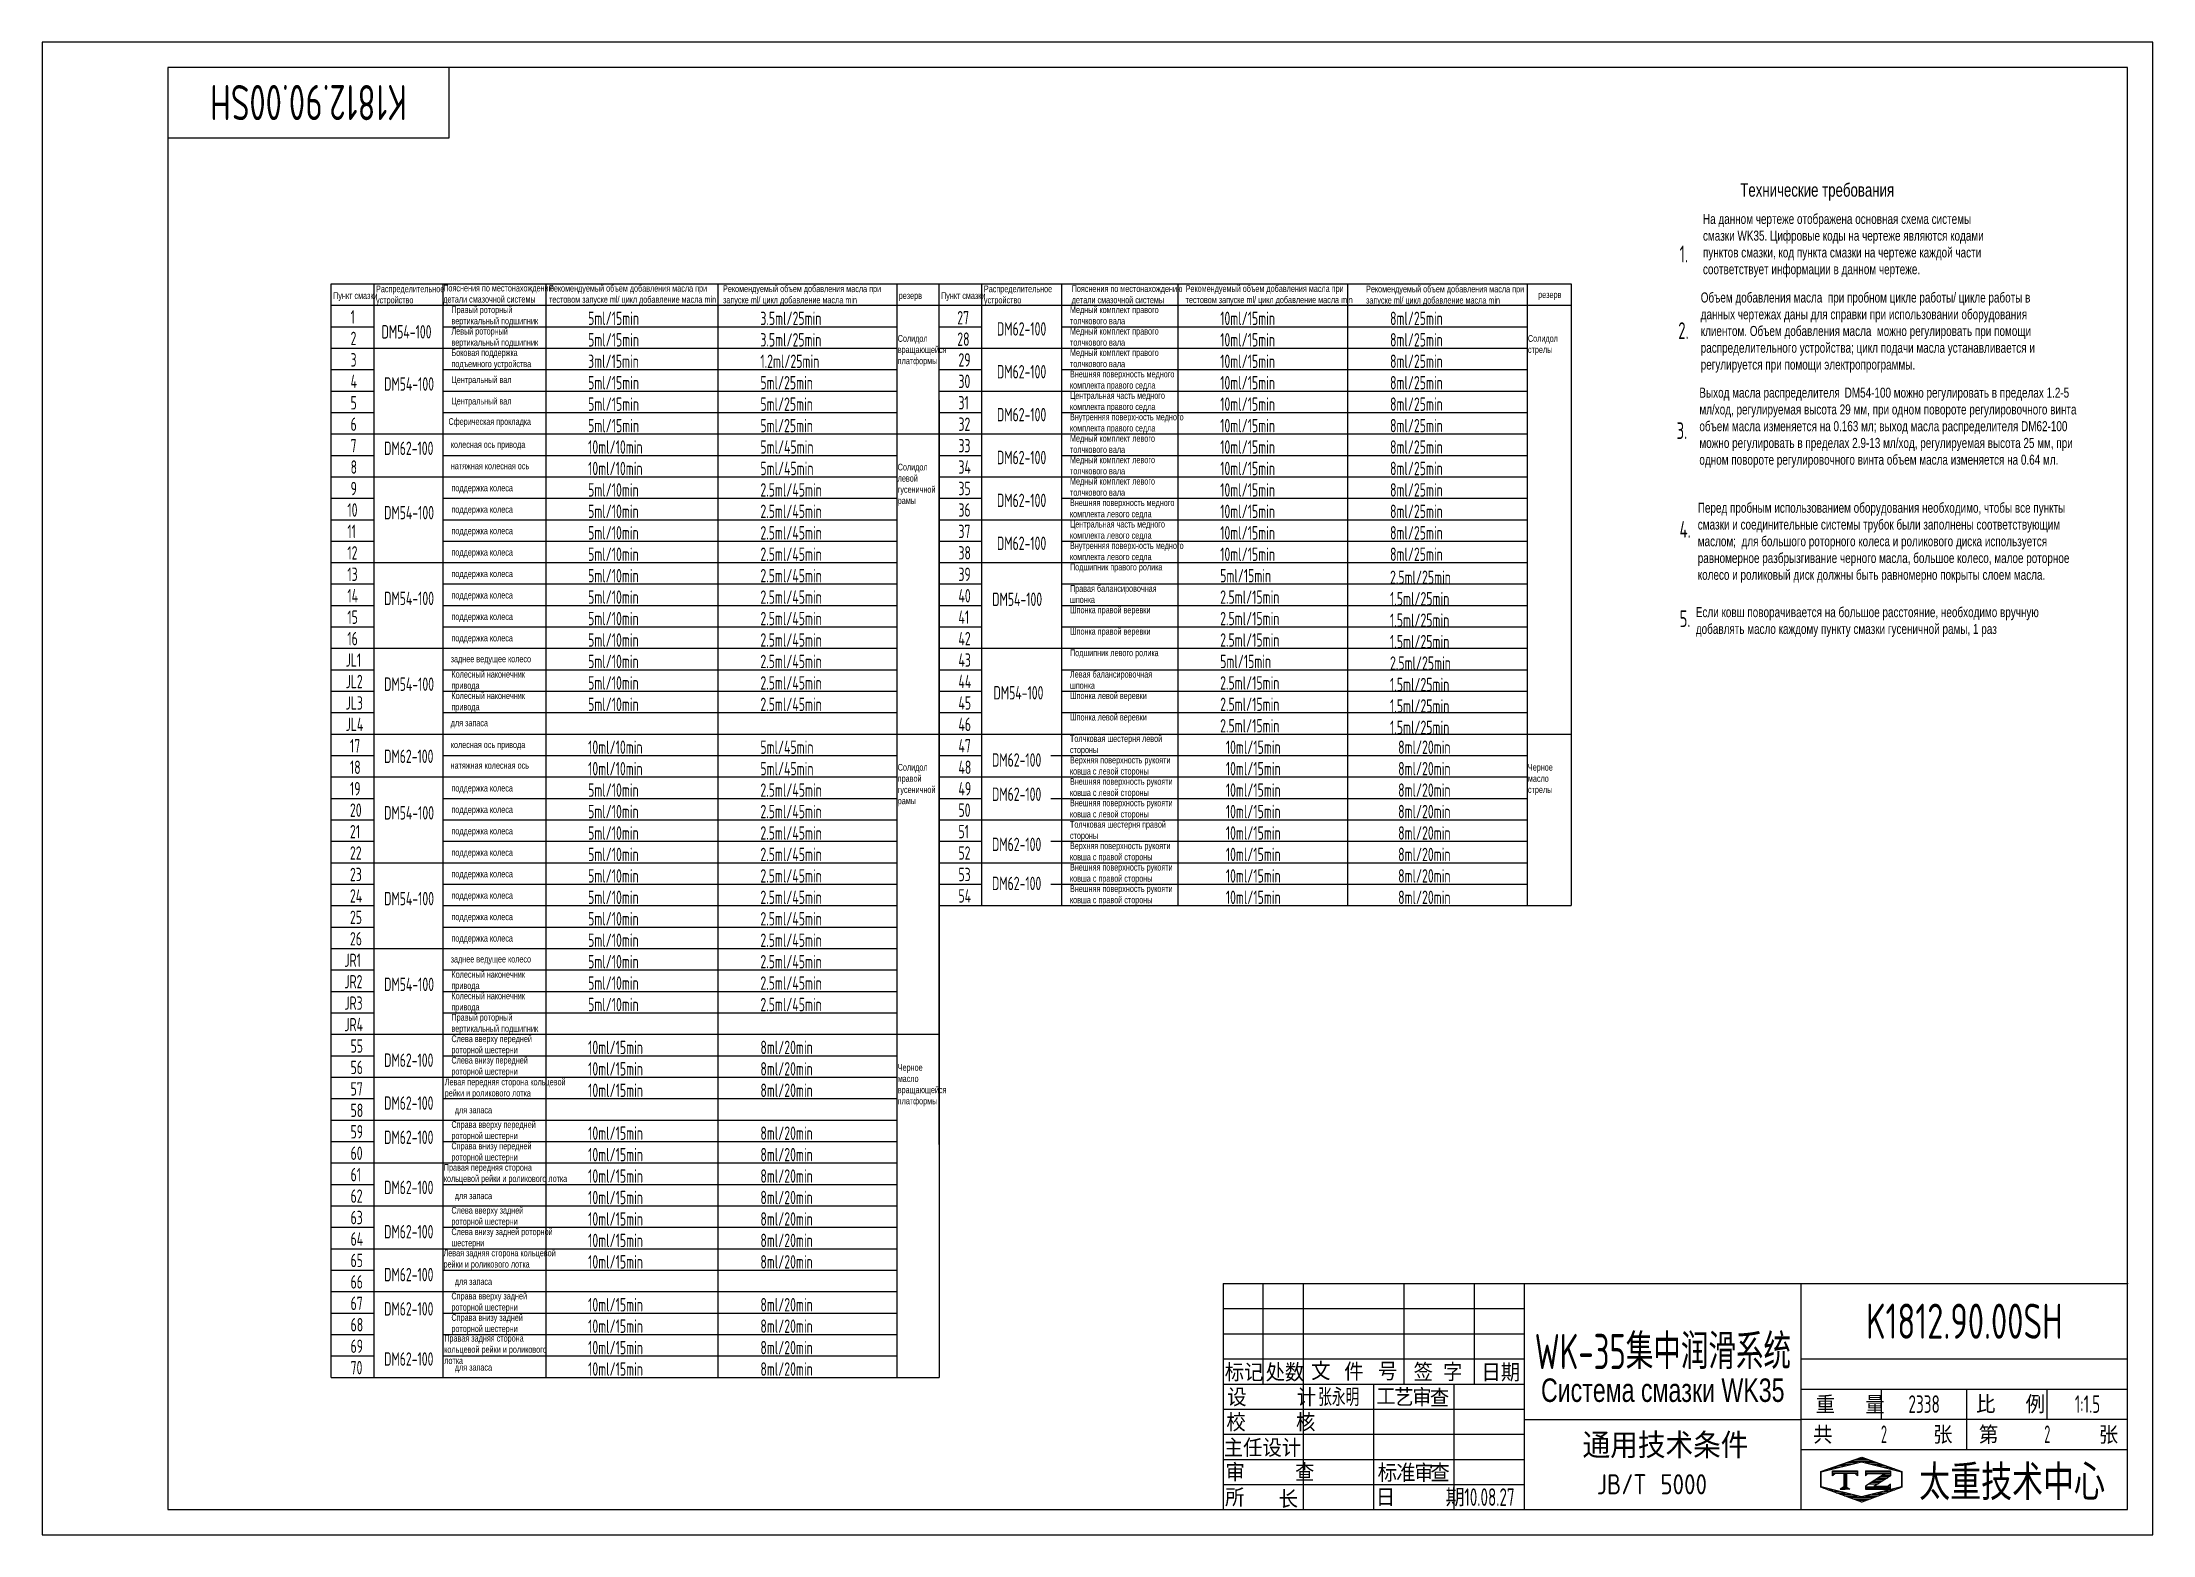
# Model space of a CAD drawing. Header units: millimetres. Extents: x 0 to 630, y 0 to 446.
import ezdxf
from ezdxf.enums import TextEntityAlignment as Align

# ---------------------------------------------------------------- set-up
doc = ezdxf.new("R2010")
doc.units = ezdxf.units.MM
doc.header["$LTSCALE"] = 15
doc.linetypes.add('F', pattern=[0.75, 0.5, -0.25])
for name, color, linetype in [('01', 7, 'Continuous'), ('02', 1, 'Continuous'), ('04', 2, 'F'), ('11', 3, 'Continuous'), ('THICK', 7, 'Continuous')]:
    doc.layers.add(name, color=color, linetype=linetype)
doc.styles.add('HZLIB', font='TXT', dxfattribs={"width": 0.8, "bigfont": 'hztxt.shx'})
doc.styles.get("Standard").update_dxf_attribs({"font": 'isocp', "width": 0.707, "bigfont": 'intecad.shx'})

msp = doc.modelspace()

# ---------------------------------------------------------------- texts
at = {"layer": '01', "attachment_point": 1}
for s, insert, char_height, width in [('{\\fArial|b0|i0|c204|p34;\\C3;Технические требования}', (506.87, 403.39), 4, 58.5113), ('{\\fArial|b0|i0|c204|p34;\\C3;Распределительное устройство}', (99.65, 372.88), 2, 17.3262), ('{\\fArial|b0|i0|c204|p34;\\C3;Пояснения по местонахождению детали смазочной системы}', (119.71, 373.11), 2, 30.8747), ('{\\fArial|b0|i0|c204|p34;\\C3;Рекомендуемый объем добавления масла при тестовом запуске ml/ цикл добавление масла min}', (151.29, 373.05), 2, 46.3984), ('{\\fArial|b0|i0|c204|p34;\\C3;Рекомендуемый объем добавления масла при запуске ml/ цикл добавление масла min}', (203.23, 372.91), 2, 43.6204), ('{\\fArial|b0|i0|c204|p34;\\C3;Распределительное устройство}', (281.09, 372.88), 2, 17.3262), ('{\\fArial|b0|i0|c204|p34;\\C3;Пояснения по местонахождению детали смазочной системы}', (307.29, 372.93), 2, 30.8747), ('{\\fArial|b0|i0|c204|p34;\\C3;Рекомендуемый объем добавления масла при тестовом запуске ml/ цикл добавление масла min}', (341.31, 372.96), 2, 46.3984), ('{\\fArial|b0|i0|c204|p34;\\C3;Рекомендуемый объем добавления масла при запуске ml/ цикл добавление масла min}', (395.17, 372.83), 2, 43.6204), ('{\\fArial|b0|i0|c204|p34;\\C3;Пункт смазки}', (86.85, 370.87), 2, 17.3262), ('{\\fArial|b0|i0|c204|p34;\\C3;Правый роторный вертикальный подшипник}', (122.15, 366.65), 2, 28.1131), ('{\\fArial|b0|i0|c204|p34;\\C3;резерв}', (255.67, 370.87), 2, 17.3262), ('{\\fArial|b0|i0|c204|p34;\\C3;Пункт смазки}', (268.29, 370.87), 2, 17.3262), ('{\\fArial|b0|i0|c204|p34;\\C3;Медный комплект правого толчкового вала}', (306.78, 366.65), 2, 28.1131), ('{\\fArial|b0|i0|c204|p34;\\C3;резерв}', (446.53, 371.15), 2, 17.3262), ('{\\fArial|b0|i0|c204|p34;\\C3;Левый роторный вертикальный подшипник}', (122.15, 360.25), 2, 28.1131), ('{\\fArial|b0|i0|c204|p34;\\C3;Медный комплект правого толчкового вала}', (306.78, 360.25), 2, 28.1131), ('{\\fArial|b0|i0|c204|p34;\\C3;Боковая поддержка подъемного устройства}', (122.15, 353.85), 2, 28.1131), ('{\\fArial|b0|i0|c204|p34;\\C3;Солидол вращающейся платформы}', (255.36, 358.08), 2, 7.2137), ('{\\fArial|b0|i0|c204|p34;\\C3;Медный комплект правого толчкового вала}', (306.78, 353.85), 2, 28.1131), ('{\\fArial|b0|i0|c204|p34;\\C3;Солидол стрелы}', (443.48, 358.08), 2, 7.2137), ('{\\fArial|b0|i0|c204|p34;\\C3;Внешняя поверхность медного комплекта правого седла}', (306.78, 347.45), 2, 29.246), ('{\\fArial|b0|i0|c204|p34;\\C3;Центральный вал}', (122.15, 345.77), 2, 28.1131), ('{\\fArial|b0|i0|c204|p34;\\C3;Центральная часть медного комплекта правого седла}', (306.78, 341.05), 2, 28.1131), ('{\\fArial|b0|i0|c204|p34;\\H0.57143x;\\C3;Выход масла распределителя\\H1.75x;\\C256; \\H0.57143x;\\C3;DM54-100 можно регулировать в пределах 1.2-5 мл/ход, регулируемая высота 29 мм, при одном повороте регулировочного винта объем масла изменяется на 0.163 мл; выход масла распределителя DM62-100 можно регулировать в пределах 2.9-13 мл/ход, регулируемая высота 25 мм, при одном повороте регулировочного винта объем масла изменяется на 0.64 мл.}', (494.66, 342.4), 5.25, 115.4432), ('{\\fArial|b0|i0|c204|p34;\\C3;Центральный вал}', (122.15, 339.37), 2, 28.1131), ('{\\fArial|b0|i0|c204|p34;\\C3;Внутренняя поверхность медного комплекта правого седла}', (306.78, 334.65), 2, 31.2852), ('{\\fArial|b0|i0|c204|p34;\\C3;Сферическая прокладка}', (121.27, 333.28), 2, 28.1131), ('{\\fArial|b0|i0|c204|p34;\\C3;Медный комплект левого толчкового вала}', (306.78, 328.25), 2, 28.1131), ('{\\fArial|b0|i0|c204|p34;\\C3;колесная ось привода}', (121.96, 326.42), 2, 28.1131), ('{\\fArial|b0|i0|c204|p34;\\C3;Медный комплект левого толчкового вала}', (306.78, 321.85), 2, 28.1131), ('{\\fArial|b0|i0|c204|p34;\\C3;натяжная колесная ось}', (121.96, 320.02), 2, 28.1131), ('{\\fArial|b0|i0|c204|p34;\\C3;Солидол левой гусеничной рамы}', (255.36, 319.68), 2, 7.2137), ('{\\fArial|b0|i0|c204|p34;\\C3;Медный комплект левого толчкового вала}', (306.78, 315.45), 2, 28.1131), ('{\\fArial|b0|i0|c204|p34;\\C3;поддержка колеса}', (122.15, 313.46), 2, 28.1131), ('{\\fArial|b0|i0|c204|p34;\\C3;Внешняя поверхность медного комплекта левого седла}', (306.78, 309.05), 2, 29.6124), ('{\\fArial|b0|i0|c204|p34;\\C3;поддержка колеса}', (122.15, 307.06), 2, 28.1131), ('{\\fArial|b0|i0|c204|p34;\\C3;Центральная часть медного комплекта левого седла}', (306.78, 302.65), 2, 28.1131), ('{\\fArial|b0|i0|c204|p34;\\C3;Перед пробным использованием оборудования необходимо, чтобы все пункты смазки и соединительные системы трубок были заполнены соответствующим маслом;  для большого роторного колеса и роликового диска используется равномерное разбрызгивание черного масла, большое колесо, малое роторное колесо и роликовый диск должны быть равномерно покрыты слоем масла.}', (494.18, 308.05), 3, 115.4432), ('{\\fArial|b0|i0|c204|p34;\\C3;поддержка колеса}', (122.15, 300.66), 2, 28.1131), ('{\\fArial|b0|i0|c204|p34;\\C3;Внутренняя поверхность медного комплекта левого седла}', (306.78, 296.25), 2, 31.0146), ('{\\fArial|b0|i0|c204|p34;\\C3;поддержка колеса}', (122.15, 294.26), 2, 28.1131), ('{\\fArial|b0|i0|c204|p34;\\C3;Подшипник правого ролика}', (306.78, 289.85), 2, 28.1131), ('{\\fArial|b0|i0|c204|p34;\\C3;поддержка колеса}', (122.15, 287.86), 2, 28.1131), ('{\\fArial|b0|i0|c204|p34;\\C3;Правая балансировочная шпонка}', (306.78, 283.45), 2, 28.1131), ('{\\fArial|b0|i0|c204|p34;\\C3;поддержка колеса}', (122.15, 281.46), 2, 28.1131), ('{\\fArial|b0|i0|c204|p34;\\C3;Шпонка правой веревки}', (306.78, 277.05), 2, 28.1131), ('{\\fArial|b0|i0|c204|p34;\\C3;поддержка колеса}', (122.15, 275.06), 2, 28.1131), ('{\\fArial|b0|i0|c204|p34;\\C3;Если ковш поворачивается на большое расстояние, необходимо вручную добавлять масло каждому пункту смазки гусеничной рамы, 1 раз}', (493.6, 276.89), 3, 115.4432), ('{\\fArial|b0|i0|c204|p34;\\C3;поддержка колеса}', (122.15, 268.66), 2, 28.1131), ('{\\fArial|b0|i0|c204|p34;\\C3;Шпонка правой веревки}', (306.78, 270.65), 2, 28.1131), ('{\\fArial|b0|i0|c204|p34;\\C3;заднее ведущее колесо}', (121.94, 262.42), 2, 28.1131), ('{\\fArial|b0|i0|c204|p34;\\C3;Подшипник левого ролика}', (306.78, 264.25), 2, 28.1131), ('{\\fArial|b0|i0|c204|p34;\\C3;Колесный наконечник \\fArial|b0|i0|c0|p34;\\P\\fArial|b0|i0|c204|p34;привода}', (122.15, 257.85), 2, 28.1131), ('{\\fArial|b0|i0|c204|p34;\\C3;Левая балансировочная шпонка}', (306.78, 257.85), 2, 28.1131), ('{\\fArial|b0|i0|c204|p34;\\C3;Колесный наконечник \\fArial|b0|i0|c0|p34;\\P\\fArial|b0|i0|c204|p34;привода}', (122.15, 251.45), 2, 28.1131), ('{\\fArial|b0|i0|c204|p34;\\C3;Шпонка левой веревки}', (306.78, 251.45), 2, 28.1131), ('{\\fArial|b0|i0|c204|p34;\\C3;для запаса}', (121.94, 243.33), 2, 28.1131), ('{\\fArial|b0|i0|c204|p34;\\C3;Шпонка левой веревки}', (306.78, 245.05), 2, 28.1131), ('{\\fArial|b0|i0|c204|p34;\\C3;колесная ось привода}', (121.96, 236.82), 2, 28.1131), ('{\\fArial|b0|i0|c204|p34;\\C3;Толчковая шестерня левой стороны}', (306.78, 238.65), 2, 28.1131), ('{\\fArial|b0|i0|c204|p34;\\C3;натяжная колесная ось}', (121.89, 230.65), 2, 28.1131), ('{\\fArial|b0|i0|c204|p34;\\C3;Солидол правой гусеничной рамы}', (255.36, 230.08), 2, 7.2137), ('{\\fArial|b0|i0|c204|p34;\\C3;Верхняя поверхность рукояти ковша с левой стороны}', (306.78, 232.25), 2, 28.1131), ('{\\fArial|b0|i0|c204|p34;\\C3;Черное масло стрелы}', (443.48, 230.08), 2, 7.2137), ('{\\fArial|b0|i0|c204|p34;\\C3;поддержка колеса}', (122.15, 223.86), 2, 28.1131), ('{\\fArial|b0|i0|c204|p34;\\C3;Внешняя поверхность рукояти ковша с левой стороны}', (306.78, 225.85), 2, 28.1131), ('{\\fArial|b0|i0|c204|p34;\\C3;поддержка колеса}', (122.15, 217.46), 2, 28.1131), ('{\\fArial|b0|i0|c204|p34;\\C3;Внешняя поверхность рукояти ковша с левой стороны}', (306.78, 219.45), 2, 28.1131), ('{\\fArial|b0|i0|c204|p34;\\C3;поддержка колеса}', (122.15, 211.06), 2, 28.1131), ('{\\fArial|b0|i0|c204|p34;\\C3;Толчковая шестерня правой стороны}', (306.78, 213.05), 2, 28.1131), ('{\\fArial|b0|i0|c204|p34;\\C3;поддержка колеса}', (122.15, 204.66), 2, 28.1131), ('{\\fArial|b0|i0|c204|p34;\\C3;Верхняя поверхность рукояти ковша с правой стороны}', (306.78, 206.65), 2, 28.1131), ('{\\fArial|b0|i0|c204|p34;\\C3;поддержка колеса}', (122.15, 198.26), 2, 28.1131), ('{\\fArial|b0|i0|c204|p34;\\C3;Внешняя поверхность рукояти ковша с правой стороны}', (306.78, 200.25), 2, 28.1131), ('{\\fArial|b0|i0|c204|p34;\\C3;поддержка колеса}', (122.15, 191.86), 2, 28.1131), ('{\\fArial|b0|i0|c204|p34;\\C3;Внешняя поверхность рукояти ковша с правой стороны}', (306.78, 193.85), 2, 28.1131), ('{\\fArial|b0|i0|c204|p34;\\C3;поддержка колеса}', (122.15, 185.46), 2, 28.1131), ('{\\fArial|b0|i0|c204|p34;\\C3;поддержка колеса}', (122.15, 179.06), 2, 28.1131), ('{\\fArial|b0|i0|c204|p34;\\C3;заднее ведущее колесо}', (121.94, 172.82), 2, 28.1131), ('{\\fArial|b0|i0|c204|p34;\\C3;Колесный наконечник \\fArial|b0|i0|c0|p34;\\P\\fArial|b0|i0|c204|p34;привода}', (122.15, 168.25), 2, 28.1131), ('{\\fArial|b0|i0|c204|p34;\\C3;Колесный наконечник \\fArial|b0|i0|c0|p34;\\P\\fArial|b0|i0|c204|p34;привода}', (122.15, 161.85), 2, 28.1131), ('{\\fArial|b0|i0|c204|p34;\\C3;Правый роторный вертикальный подшипник}', (122.15, 155.45), 2, 28.1131), ('{\\fArial|b0|i0|c204|p34;\\C3;Слева вверху передней роторной шестерни}', (122.15, 149.05), 2, 28.1131), ('{\\fArial|b0|i0|c204|p34;\\C3;Слева внизу передней роторной шестерни}', (122.15, 142.65), 2, 28.1131), ('{\\fArial|b0|i0|c204|p34;\\C3;Черное масло вращающейся платформы}', (255.36, 140.48), 2, 7.2137), ('{\\fArial|b0|i0|c204|p34;\\C3;Левая передняя сторона кольцевой рейки и роликового лотка}', (120.16, 136.17), 2, 33.1314), ('{\\fArial|b0|i0|c204|p34;\\C3;для запаса}', (123.16, 127.79), 2, 28.1131), ('{\\fArial|b0|i0|c204|p34;\\C3;Справа вверху передней роторной шестерни}', (122.15, 123.45), 2, 28.1131), ('{\\fArial|b0|i0|c204|p34;\\C3;Справа внизу передней роторной шестерни}', (122.15, 117.05), 2, 28.1131), ('{\\fArial|b0|i0|c204|p34;\\C3;Правая передняя сторона кольцевой рейки и роликового лотка}', (119.88, 110.65), 2, 33.6967), ('{\\fArial|b0|i0|c204|p34;\\C3;для запаса}', (123.16, 102.19), 2, 28.1131), ('{\\fArial|b0|i0|c204|p34;\\C3;Слева вверху задней роторной шестерни}', (122.15, 97.85), 2, 28.1131), ('{\\fArial|b0|i0|c204|p34;\\C3;Слева внизу задней роторной шестерни}', (122.15, 91.45), 2, 28.1131), ('{\\fArial|b0|i0|c204|p34;\\C3;Левая задняя сторона кольцевой рейки и роликового лотка}', (119.79, 85.11), 2, 30.8395), ('{\\fArial|b0|i0|c204|p34;\\C3;для запаса}', (123.16, 76.59), 2, 28.1131), ('{\\fArial|b0|i0|c204|p34;\\C3;Справа вверху задней роторной шестерни}', (122.15, 72.25), 2, 28.1131), ('{\\fArial|b0|i0|c204|p34;\\C3;Справа внизу задней роторной шестерни}', (122.15, 65.85), 2, 28.1131), ('{\\fArial|b0|i0|c204|p34;\\C3;Правая задняя сторона кольцевой рейки и роликового лотка}', (120.01, 59.66), 2, 31.6411), ('{\\fArial|b0|i0|c204|p34;\\C3;для запаса}', (123.16, 50.99), 2, 28.1131), ('{\\fArial|b0|i0|c204|p34;\\C3;Система смазки WK35}', (447.38, 46.66), 7, 77.3761)]:
    msp.add_mtext(s, dxfattribs=dict(at, insert=insert, char_height=char_height, width=width))
at = {"layer": '11', "width": 0.69384}
msp.add_text('K1812.90.00SH', height=10.5, rotation=180, dxfattribs=at).set_placement((108.85, 432.75), (50.15, 432.75), align=Align.FIT)
at = {"layer": '11', "color": 3, "linetype": 'Continuous', "width": 0.707}
for s, p in [('1', (92.05, 361.49)), ('DM54-100', (101.29, 357.06)), ('5ml/15min', (162.95, 361.07)), ('3.5ml/25min', (214.38, 361.07)), ('27', (273.15, 361.27)), ('DM62-100', (284.98, 357.94)), ('10ml/15min', (351.62, 361.07)), ('8ml/25min', (402.33, 361.07)), ('2', (92.05, 355.09)), ('5ml/15min', (162.95, 354.67)), ('3.5ml/25min', (214.38, 354.67)), ('28', (273.15, 354.87)), ('10ml/15min', (351.62, 354.67)), ('8ml/25min', (402.33, 354.67)), ('3', (92.05, 348.69)), ('3ml/15min', (162.95, 348.27)), ('1.2ml/25min', (214.38, 348.27)), ('29', (273.5, 348.69)), ('DM62-100', (284.98, 345.14)), ('10ml/15min', (351.62, 348.27)), ('8ml/25min', (402.33, 348.27)), ('4', (92.05, 342.29)), ('DM54-100', (102.05, 341.49)), ('5ml/15min', (162.95, 341.87)), ('5ml/25min', (214.38, 341.87)), ('30', (273.5, 342.29)), ('10ml/15min', (351.62, 341.87)), ('8ml/25min', (402.33, 341.87)), ('5', (92.05, 335.89)), ('5ml/15min', (162.95, 335.47)), ('5ml/25min', (214.38, 335.47)), ('31', (273.5, 335.89)), ('DM62-100', (284.98, 332.34)), ('10ml/15min', (351.62, 335.47)), ('8ml/25min', (402.33, 335.47)), ('6', (92.05, 329.49)), ('5ml/15min', (162.95, 329.07)), ('5ml/25min', (214.38, 329.07)), ('32', (273.5, 329.49)), ('10ml/15min', (351.62, 329.07)), ('8ml/25min', (402.33, 329.07)), ('7', (92.05, 323.09)), ('DM62-100', (102.05, 322.29)), ('10ml/10min', (162.95, 322.67)), ('5ml/45min', (214.38, 322.67)), ('33', (273.5, 323.09)), ('DM62-100', (284.98, 319.54)), ('10ml/15min', (351.62, 322.67)), ('8ml/25min', (402.33, 322.67)), ('8', (92.05, 316.69)), ('10ml/10min', (162.95, 316.27)), ('5ml/45min', (214.38, 316.27)), ('34', (273.5, 316.69)), ('10ml/15min', (351.62, 316.27)), ('8ml/25min', (402.33, 316.27)), ('9', (92.05, 310.29)), ('5ml/10min', (162.95, 309.87)), ('2.5ml/45min', (214.38, 309.87)), ('35', (273.5, 310.29)), ('DM62-100', (284.98, 306.74)), ('10ml/15min', (351.62, 309.87)), ('8ml/25min', (402.33, 309.87)), ('10', (91.1, 303.89)), ('DM54-100', (102.05, 303.09)), ('5ml/10min', (162.95, 303.47)), ('2.5ml/45min', (214.38, 303.47)), ('36', (273.5, 303.89)), ('10ml/15min', (351.62, 303.47)), ('8ml/25min', (402.33, 303.47)), ('11', (91.1, 297.49)), ('5ml/10min', (162.95, 297.07)), ('2.5ml/45min', (214.38, 297.07)), ('37', (273.5, 297.49)), ('DM62-100', (284.98, 293.94)), ('10ml/15min', (351.62, 297.07)), ('8ml/25min', (402.33, 297.07)), ('12', (91.1, 291.09)), ('5ml/10min', (162.95, 290.67)), ('2.5ml/45min', (214.38, 290.67)), ('38', (273.5, 291.09)), ('10ml/15min', (351.62, 290.67)), ('8ml/25min', (402.33, 290.67)), ('13', (91.1, 284.69)), ('5ml/10min', (162.95, 284.27)), ('2.5ml/45min', (214.38, 284.27)), ('39', (273.5, 284.69)), ('5ml/15min', (351.62, 284.27)), ('2.5ml/25min', (402.33, 283.79)), ('14', (91.1, 278.29)), ('DM54-100', (102.05, 277.49)), ('5ml/10min', (162.95, 277.87)), ('2.5ml/45min', (214.38, 277.87)), ('40', (273.5, 278.29)), ('DM54-100', (283.57, 277.23)), ('2.5ml/15min', (351.62, 277.87)), ('1.5ml/25min', (402.33, 277.39)), ('15', (91.1, 271.89)), ('5ml/10min', (162.95, 271.47)), ('2.5ml/45min', (214.38, 271.47)), ('41', (273.5, 271.89)), ('2.5ml/15min', (351.62, 271.47)), ('1.5ml/25min', (402.33, 270.99)), ('16', (91.1, 265.49)), ('5ml/10min', (162.95, 265.07)), ('2.5ml/45min', (214.38, 265.07)), ('42', (273.5, 265.49)), ('2.5ml/15min', (351.62, 265.07)), ('1.5ml/25min', (402.33, 264.59)), ('JL1', (90.56, 259.09)), ('5ml/10min', (162.95, 258.67)), ('2.5ml/45min', (214.38, 258.67)), ('43', (273.5, 259.09)), ('5ml/15min', (351.62, 258.67)), ('2.5ml/25min', (402.33, 258.19)), ('JL2', (90.56, 252.69)), ('DM54-100', (102.05, 251.89)), ('5ml/10min', (162.95, 252.27)), ('2.5ml/45min', (214.38, 252.27)), ('44', (273.5, 252.69)), ('DM54-100', (283.95, 249.32)), ('2.5ml/15min', (351.62, 252.27)), ('1.5ml/25min', (402.33, 251.79)), ('JL3', (90.56, 246.29)), ('5ml/10min', (162.95, 245.87)), ('2.5ml/45min', (214.38, 245.87)), ('45', (273.5, 246.29)), ('2.5ml/15min', (351.62, 245.87)), ('1.5ml/25min', (402.33, 245.39)), ('JL4', (90.56, 239.89)), ('46', (273.5, 239.89)), ('2.5ml/15min', (351.62, 239.47)), ('1.5ml/25min', (402.33, 238.99)), ('17', (91.87, 233.49)), ('DM62-100', (102.05, 230.36)), ('10ml/10min', (162.95, 233.07)), ('5ml/45min', (214.38, 233.07)), ('47', (273.5, 233.49)), ('DM62-100', (283.5, 229.26)), ('10ml/15min', (353.31, 233.07)), ('8ml/20min', (404.75, 233.07)), ('18', (91.87, 227.09)), ('10ml/10min', (162.95, 226.67)), ('5ml/45min', (214.38, 226.67)), ('48', (273.5, 227.09)), ('10ml/15min', (353.31, 226.67)), ('8ml/20min', (404.75, 226.67)), ('19', (91.87, 220.69)), ('5ml/10min', (162.95, 220.27)), ('2.5ml/45min', (214.38, 220.27)), ('49', (273.5, 220.69)), ('DM62-100', (283.5, 219.04)), ('10ml/15min', (353.31, 220.27)), ('8ml/20min', (404.75, 220.27)), ('20', (91.87, 214.29)), ('DM54-100', (102.05, 213.49)), ('5ml/10min', (162.95, 213.87)), ('2.5ml/45min', (214.38, 213.87)), ('50', (273.5, 214.29)), ('10ml/15min', (353.31, 213.87)), ('8ml/20min', (404.75, 213.87)), ('21', (91.87, 207.89)), ('5ml/10min', (162.95, 207.47)), ('2.5ml/45min', (214.38, 207.47)), ('51', (273.5, 207.89)), ('DM62-100', (283.5, 204.07)), ('10ml/15min', (353.31, 207.47)), ('8ml/20min', (404.75, 207.47)), ('22', (91.87, 201.49)), ('5ml/10min', (162.95, 201.07)), ('2.5ml/45min', (214.38, 201.07)), ('52', (273.5, 201.49)), ('10ml/15min', (353.31, 201.07)), ('8ml/20min', (404.75, 201.07)), ('23', (91.87, 195.09)), ('5ml/10min', (162.95, 194.67)), ('2.5ml/45min', (214.38, 194.67)), ('53', (273.5, 195.09)), ('DM62-100', (283.5, 192.42)), ('10ml/15min', (353.31, 194.67)), ('8ml/20min', (404.75, 194.67)), ('24', (91.87, 188.69)), ('DM54-100', (102.05, 187.89)), ('5ml/10min', (162.95, 188.27)), ('2.5ml/45min', (214.38, 188.27)), ('54', (273.5, 188.69)), ('10ml/15min', (353.31, 188.27)), ('8ml/20min', (404.75, 188.27)), ('25', (91.87, 182.29)), ('5ml/10min', (162.95, 181.87)), ('2.5ml/45min', (214.38, 181.87)), ('26', (91.87, 175.89)), ('5ml/10min', (162.95, 175.47)), ('2.5ml/45min', (214.38, 175.47)), ('JR1', (90.21, 169.49)), ('5ml/10min', (162.95, 169.07)), ('2.5ml/45min', (214.38, 169.07)), ('JR2', (90.21, 163.09)), ('DM54-100', (102.05, 162.29)), ('5ml/10min', (162.95, 162.67)), ('2.5ml/45min', (214.38, 162.67)), ('JR3', (90.21, 156.69)), ('5ml/10min', (162.95, 156.27)), ('2.5ml/45min', (214.38, 156.27)), ('JR4', (90.21, 150.29)), ('55', (92.05, 143.89)), ('10ml/15min', (162.95, 143.47)), ('8ml/20min', (214.38, 143.47)), ('56', (92.05, 137.49)), ('DM62-100', (102.05, 139.66)), ('10ml/15min', (162.95, 137.07)), ('8ml/20min', (214.38, 137.07)), ('57', (92.05, 131.09)), ('10ml/15min', (162.95, 130.67)), ('8ml/20min', (214.38, 130.67)), ('58', (92.05, 124.69)), ('DM62-100', (102.05, 126.86)), ('59', (92.05, 118.29)), ('DM62-100', (102.05, 116.64)), ('10ml/15min', (162.95, 117.87)), ('8ml/20min', (214.38, 117.87)), ('60', (92.05, 111.89)), ('10ml/15min', (162.95, 111.47)), ('8ml/20min', (214.38, 111.47)), ('61', (92.05, 105.49)), ('10ml/15min', (162.95, 105.07)), ('8ml/20min', (214.38, 105.07)), ('62', (92.05, 99.09)), ('DM62-100', (102.05, 101.67)), ('10ml/15min', (162.95, 98.67)), ('8ml/20min', (214.38, 98.67)), ('63', (92.05, 92.69)), ('10ml/15min', (162.95, 92.27)), ('8ml/20min', (214.38, 92.27)), ('64', (92.05, 86.29)), ('DM62-100', (102.05, 88.46)), ('10ml/15min', (162.95, 85.87)), ('8ml/20min', (214.38, 85.87)), ('65', (92.05, 79.89)), ('10ml/15min', (162.95, 79.47)), ('8ml/20min', (214.38, 79.47)), ('66', (92.05, 73.49)), ('DM62-100', (102.05, 75.66)), ('67', (92.05, 67.09)), ('DM62-100', (102.05, 65.44)), ('10ml/15min', (162.95, 66.67)), ('8ml/20min', (214.38, 66.67)), ('68', (92.05, 60.69)), ('10ml/15min', (162.95, 60.27)), ('8ml/20min', (214.38, 60.27)), ('69', (92.05, 54.29)), ('10ml/15min', (162.95, 53.87)), ('8ml/20min', (214.38, 53.87)), ('70', (92.05, 47.89)), ('DM62-100', (102.05, 50.47)), ('10ml/15min', (162.95, 47.47)), ('8ml/20min', (214.38, 47.47))]:
    msp.add_text(s, height=4, dxfattribs=at).set_placement(p)
at = {"layer": '11'}
for s, height, width, p, p2 in [('K1812.90.00SH', 10.5, 0.69384, (544.4, 58.5), (603.1, 58.5)), ('WK-35集中润滑系统', 10.5, 0.686888, (445.5, 49.45), (522, 49.45)), ('2338', 5.25, 0.673756, (557.06, 36.38), (566.44, 36.38)), ('1:1.5', 5.25, 0.658607, (606.71, 36.38), (614.29, 36.38)), ('2', 5.25, 0.562593, (548.85, 27.38), (550.65, 27.38)), ('2', 5.25, 0.562593, (597.6, 27.38), (599.4, 27.38)), ('10.08.27', 5.25, 0.642055, (424.5, 8.62), (439.5, 8.62))]:
    msp.add_text(s, height=height, dxfattribs=dict(at, width=width)).set_placement(p, p2, align=Align.FIT)
at = {"layer": '11', "char_height": 3, "attachment_point": 7}
for s, insert, width in [('{\\fArial|b0|i0|c204|p34;\\C3;На данном чертеже отображена основная схема системы смазки WK35. Цифровые коды на чертеже являются кодами пунктов\\fArial|b0|i0|c0|p34; \\fArial|b0|i0|c204|p34;смазки, код пункта смазки на чертеже каждой части соответствует информации в данном чертеже.}', (495.73, 375.35), 86.9007), ('{\\fArial|b0|i0|c204|p34;\\C3;Объем добавления масла  при пробном цикле работы/ цикле работы в данных чертежах даны для справки при использовании оборудования клиентом. Объем добавления масла  можно регулировать при помощи распределительного устройства; цикл подачи масла устанавливается и регулируется при помощи электропрограммы.}', (495.06, 346.9), 101.0054)]:
    msp.add_mtext(s, dxfattribs=dict(at, insert=insert, width=width))
at = {"layer": '11', "char_height": 5, "attachment_point": 7}
for s, insert in [('1.', (488.76, 379.78)), ('2.', (488.37, 356.93)), ('3.', (487.87, 327.06)), ('4.', (488.76, 297.57)), ('5.', (488.76, 270.93))]:
    msp.add_mtext(s, dxfattribs=dict(at, insert=insert))

# ---------------------------------------------------------------- blocks, each defined once
blk = doc.blocks.new('*X13')
at = {"color": 0}
for p, q in [((122.34, 4.5), (123.72, 4.5)), ((122.82, 4.8), (123.24, 4.8))]:
    blk.add_line(p, q, dxfattribs=at)
blk = doc.blocks.new('*X12')
at = {"color": 0}
for p, q in [((120.53, 7.8), (125.53, 7.8)), ((120.53, 7.5), (125.53, 7.5)), ((120.53, 7.2), (120.79, 7.2)), ((125.27, 7.2), (125.53, 7.2))]:
    blk.add_line(p, q, dxfattribs=at)
blk = doc.blocks.new('*X11')
at = {"color": 0}
for p, q in [((119.8, 8.4), (120.72, 8.4)), ((120.66, 8.7), (121.92, 8.7)), ((121.52, 9), (123.12, 9)), ((122.38, 9.3), (124.32, 9.3)), ((123.24, 9.6), (125.52, 9.6)), ((124.1, 9.9), (128.52, 9.9)), ((124.97, 10.2), (127.67, 10.2)), ((125.83, 10.5), (126.82, 10.5)), ((127.02, 9.6), (129.37, 9.6)), ((128.22, 9.3), (130.22, 9.3)), ((129.42, 9), (131.07, 9)), ((130.62, 8.7), (131.92, 8.7)), ((131.82, 8.4), (132.77, 8.4)), ((118.22, 7.8), (118.32, 7.8)), ((118.22, 7.5), (118.27, 7.5)), ((118.22, 7.2), (118.27, 7.2)), ((118.22, 6.9), (118.27, 6.9)), ((118.22, 6.6), (118.27, 6.6)), ((118.22, 6.3), (118.27, 6.3)), ((118.22, 6), (118.27, 6)), ((118.22, 5.7), (118.27, 5.7)), ((118.22, 5.4), (118.27, 5.4)), ((118.22, 5.1), (118.27, 5.1)), ((118.22, 4.8), (118.27, 4.8)), ((118.79, 4.5), (119.42, 4.5)), ((118.94, 8.1), (119.52, 8.1)), ((119.61, 4.2), (120.62, 4.2)), ((131.92, 4.2), (132.95, 4.2)), ((133.02, 8.1), (133.62, 8.1)), ((133.12, 4.5), (133.76, 4.5)), ((134.22, 7.8), (134.32, 7.8)), ((134.27, 7.5), (134.32, 7.5)), ((134.27, 7.2), (134.32, 7.2)), ((134.27, 6.9), (134.32, 6.9)), ((134.27, 6.6), (134.32, 6.6)), ((134.27, 6.3), (134.32, 6.3)), ((134.27, 6), (134.32, 6)), ((134.27, 5.7), (134.32, 5.7)), ((134.27, 5.4), (134.32, 5.4)), ((134.27, 5.1), (134.32, 5.1)), ((134.27, 4.8), (134.32, 4.8)), ((120.43, 3.9), (121.82, 3.9)), ((121.26, 3.6), (123.02, 3.6)), ((122.08, 3.3), (124.22, 3.3)), ((122.91, 3), (125.42, 3)), ((123.73, 2.7), (128.89, 2.7)), ((124.55, 2.4), (128.07, 2.4)), ((125.38, 2.1), (127.26, 2.1)), ((126.2, 1.8), (126.45, 1.8)), ((127.12, 3), (129.7, 3)), ((128.32, 3.3), (130.51, 3.3)), ((129.52, 3.6), (131.32, 3.6)), ((130.72, 3.9), (132.14, 3.9))]:
    blk.add_line(p, q, dxfattribs=at)
blk = doc.blocks.new('*X14')
at = {"color": 0}
for p, q in [((127.06, 7.8), (132.06, 7.8)), ((127.06, 7.5), (132.06, 7.5)), ((127.06, 7.2), (127.32, 7.2)), ((127.84, 5.4), (129.64, 5.4)), ((128.3, 5.7), (130.1, 5.7)), ((128.77, 6), (130.57, 6)), ((129.23, 6.3), (131.04, 6.3)), ((129.7, 6.6), (131.51, 6.6)), ((130.16, 6.9), (131.98, 6.9)), ((130.62, 7.2), (132.06, 7.2))]:
    blk.add_line(p, q, dxfattribs=at)
blk = doc.blocks.new('*X15')
at = {"color": 0}
for p, q in [((127.06, 4.8), (132.06, 4.8)), ((127.06, 4.5), (132.06, 4.5)), ((131.84, 5.1), (132.06, 5.1))]:
    blk.add_line(p, q, dxfattribs=at)
blk = doc.blocks.new('*U16')
at = {"layer": 'THICK'}
for p, q in [((-180, 45), (-180, 0)), ((-180, 45), (0, 45)), ((-172, 44.98), (-172, 45)), ((-172, 25), (-172, 45)), ((-164, 0), (-164, 45)), ((-144, 25), (-144, 45)), ((-130, 25), (-130, 45)), ((-120, 0), (-120, 45)), ((-65, 0), (-65, 45)), ((0, 0), (0, 45)), ((-180, 30), (-120, 30)), ((-65, 30), (0, 30)), ((-180, 25), (-120, 25)), ((-150, 0), (-150, 25)), ((-134, 0), (-134, 25)), ((-65, 24), (0, 24)), ((-49, 18), (-49, 24)), ((-32, 12), (-32, 24)), ((-16, 18), (-16, 24)), ((-120, 17.93), (-65, 17.93)), ((-65, 18), (0, 18)), ((-65, 12), (0, 12)), ((-180, 0), (0, 0))]:
    blk.add_line(p, q, dxfattribs=at)
at = {"layer": 'THICK', "color": 3}
for p, q in [((-180, 40), (-120, 40)), ((-180, 35), (-120, 35)), ((-180, 20), (-120, 20)), ((-180, 15), (-120, 15)), ((-180, 10), (-120, 10)), ((-61.04, 7.61), (-52.93, 10.43)), ((-60.99, 7.54), (-52.99, 9.54)), ((-52.99, 9.54), (-44.99, 7.54)), ((-52.93, 10.43), (-44.93, 7.61)), ((-180, 5), (-120, 5)), ((-61.04, 4.46), (-61.04, 7.61)), ((-52.93, 1.51), (-61.04, 4.46)), ((-60.99, 4.54), (-60.99, 7.54)), ((-52.99, 2.54), (-60.99, 4.54)), ((-58.73, 6.7), (-58.73, 7.7)), ((-58.73, 7.7), (-53.73, 7.7)), ((-58.23, 7.2), (-58.73, 6.7)), ((-54.23, 7.2), (-58.23, 7.2)), ((-56.23, 4.69), (-57.2, 4.08)), ((-56.45, 7.2), (-56.45, 4.46)), ((-56.23, 7.2), (-56.23, 4.46)), ((-56.23, 4.69), (-55.26, 4.08)), ((-55.98, 7.2), (-55.98, 4.46)), ((-53.73, 6.7), (-54.23, 7.2)), ((-53.73, 7.7), (-53.73, 6.7)), ((-44.99, 4.54), (-52.99, 2.54)), ((-44.93, 4.46), (-52.93, 1.51)), ((-52.2, 7.7), (-52.2, 6.7)), ((-52.2, 7.7), (-47.2, 7.7)), ((-52.2, 6.7), (-51.7, 7.2)), ((-48.26, 7.2), (-52.2, 4.65)), ((-52.2, 4.65), (-52.2, 4.08)), ((-51.7, 7.2), (-48.26, 7.2)), ((-49.76, 5.07), (-50.52, 4.58)), ((-47.7, 4.58), (-50.52, 4.58)), ((-47.2, 6.71), (-49.76, 5.07)), ((-47.2, 5.08), (-47.7, 4.58)), ((-47.2, 7.7), (-47.2, 6.7)), ((-47.2, 4.08), (-47.2, 5.08)), ((-44.99, 7.54), (-44.99, 4.54)), ((-44.93, 7.61), (-44.93, 4.46)), ((-57.2, 4.08), (-56.23, 4.08)), ((-55.26, 4.08), (-56.23, 4.08)), ((-52.2, 4.08), (-47.2, 4.08))]:
    blk.add_line(p, q, dxfattribs=at)
for name in ['*X11', '*X12', '*X13', '*X14', '*X15']:
    blk.add_blockref(name, (-179.26, -0.24), dxfattribs=at)
at = {"insert": (-161.08, 24.11), "char_height": 3.5, "width": 13.3184, "attachment_point": 1}
blk.add_mtext('张永明', dxfattribs=at)
at = {"layer": 'THICK', "color": 3}
for s, height, p in [('文', 3.5, (-160.55, 27.69)), ('件', 3.5, (-153.97, 27.57)), ('号', 3.5, (-147.27, 27.57)), ('标记', 3.5, (-175.84, 27.44)), ('处数', 3.5, (-167.69, 27.44)), ('日期', 3.5, (-124.75, 27.41)), ('工', 3.5, (-147.58, 22.5)), ('艺', 3.5, (-144.03, 22.5)), ('审', 3.5, (-140.42, 22.5)), ('查', 3.5, (-136.94, 22.36)), ('共          张', 3.5, (-48.72, 15.02)), ('第          张', 3.5, (-15.74, 15.02)), ('通用技术条件', 5, (-91.97, 12.99)), ('标', 3.5, (-147.32, 7.46)), ('准', 3.5, (-143.65, 7.46)), ('审', 3.5, (-140.04, 7.46)), ('查', 3.5, (-136.84, 7.46)), ('所', 3.5, (-177.7, 2.53)), ('长', 3.5, (-167.02, 2.21))]:
    blk.add_text(s, height=height, dxfattribs=at).set_placement(p, align=Align.MIDDLE)
for s, p in [('签 字', (-142.1, 25.56)), ('设     计', (-179.18, 20.57)), ('重   量', (-62.07, 19.09)), ('比   例', (-30.16, 19.17)), ('校     核', (-179.36, 15.59)), ('主任设计', (-179.87, 10.5)), ('审     查', (-179.54, 5.64)), ('日     期', (-149.6, 0.66))]:
    blk.add_text(s, height=3.5, dxfattribs=at).set_placement(p)
at = {"layer": 'THICK', "color": 3, "width": 0.8}
blk.add_text('太重技术中心', height=7, dxfattribs=at).set_placement((-41.48, 1.9))
at = {"layer": 'THICK', "color": 3, "style": 'HZLIB', "width": 0.8}
blk.add_text('JB/T 5000', height=4, dxfattribs=at).set_placement((-105.63, 3.05))
blk = doc.blocks.new('*U17')
blk.add_blockref('*U16', (0, 0))
blk = doc.blocks.new('*U18', base_point=(251.96, 168.31))
at = {"layer": '01'}
for p, q in [((251.96, 168.31), (251.96, 182.31)), ((195.96, 168.31), (251.96, 168.31))]:
    blk.add_line(p, q, dxfattribs=at)
blk = doc.blocks.new('*U19')
at = {"layer": '04'}
blk.add_blockref('*U18', (0, 0), dxfattribs=at)
blk = doc.blocks.new('*U20')
at = {"layer": '01'}
for points in [[(415, 292), (25, 292)], [(25, 292), (25, 5)], [(415, 5), (415, 292)], [(25, 5), (415, 5)]]:
    blk.add_lwpolyline(points, dxfattribs=at)
at = {"layer": '02'}
for points in [[(420, 297), (0, 297)], [(0, 297), (0, 0)], [(420, 0), (420, 297)], [(0, 0), (420, 0)]]:
    blk.add_lwpolyline(points, dxfattribs=at)

# ---------------------------------------------------------------- linework, layer by layer
at = {"layer": '01'}
for p, q in [((86.27, 373.39), (456.41, 373.39)), ((86.27, 46.99), (86.27, 373.39)), ((99.07, 46.99), (99.07, 373.39)), ((119.58, 373.39), (119.58, 46.99)), ((150.29, 373.39), (150.29, 46.99)), ((201.72, 373.39), (201.72, 46.99)), ((255.09, 373.39), (255.09, 46.99)), ((267.71, 116.47), (267.71, 373.39)), ((280.51, 187.79), (280.51, 373.39)), ((304.22, 373.39), (304.22, 187.79)), ((338.96, 373.39), (338.96, 187.79)), ((389.67, 373.39), (389.67, 187.79)), ((443.21, 373.39), (443.21, 187.79)), ((456.41, 373.39), (456.41, 187.79)), ((86.27, 366.99), (267.71, 366.99)), ((267.71, 366.99), (456.41, 366.99)), ((267.71, 338.63), (267.71, 46.99))]:
    msp.add_line(p, q, dxfattribs=at)
at = {"layer": '01', "color": 7, "linetype": 'Continuous'}
for p, q in [((86.27, 366.99), (267.71, 366.99)), ((86.27, 328.59), (267.71, 328.59)), ((86.27, 238.99), (267.71, 238.99)), ((267.71, 238.99), (280.51, 238.99)), ((267.71, 238.99), (436.54, 238.99)), ((267.71, 238.99), (449.16, 238.99)), ((280.51, 238.99), (456.41, 238.99)), ((267.71, 187.79), (456.41, 187.79)), ((267.71, 187.79), (280.51, 187.79)), ((86.27, 149.39), (267.71, 149.39)), ((86.27, 149.39), (267.71, 149.39)), ((86.27, 149.39), (255.09, 149.39)), ((86.27, 149.39), (99.07, 149.39)), ((86.27, 46.99), (99.07, 46.99)), ((99.07, 46.99), (267.71, 46.99))]:
    msp.add_line(p, q, dxfattribs=at)
at = {"layer": '01'}
msp.add_point((622.5, 75), dxfattribs=at)
at = {"layer": '02', "color": 1, "linetype": 'Continuous'}
for p, q in [((86.27, 360.59), (99.07, 360.59)), ((119.58, 360.59), (255.09, 360.59)), ((267.71, 360.59), (280.51, 360.59)), ((304.22, 360.59), (443.21, 360.59)), ((86.27, 354.19), (255.09, 354.19)), ((267.71, 354.19), (443.21, 354.19)), ((267.71, 354.19), (443.21, 354.19)), ((86.27, 347.79), (99.07, 347.79)), ((119.58, 347.79), (255.09, 347.79)), ((267.71, 347.79), (280.51, 347.79)), ((304.22, 347.79), (443.21, 347.79)), ((86.27, 341.39), (99.07, 341.39)), ((119.58, 341.39), (255.09, 341.39)), ((267.71, 341.39), (280.51, 341.39)), ((280.51, 341.39), (443.21, 341.39)), ((86.27, 334.99), (99.07, 334.99)), ((119.58, 334.99), (255.09, 334.99)), ((267.71, 334.99), (280.51, 334.99)), ((304.22, 334.99), (443.21, 334.99)), ((119.58, 328.59), (255.09, 328.59)), ((267.71, 328.59), (443.21, 328.59)), ((86.27, 322.19), (99.07, 322.19)), ((119.58, 322.19), (255.09, 322.19)), ((267.71, 322.19), (280.51, 322.19)), ((267.71, 322.19), (280.51, 322.19)), ((304.22, 322.19), (443.21, 322.19)), ((304.22, 322.19), (443.21, 322.19)), ((86.27, 315.79), (99.07, 315.79)), ((99.07, 315.79), (255.09, 315.79)), ((267.71, 315.79), (280.51, 315.79)), ((280.51, 315.79), (443.21, 315.79)), ((119.58, 309.39), (255.09, 309.39)), ((267.71, 309.39), (280.51, 309.39)), ((304.22, 309.39), (443.21, 309.39)), ((86.27, 302.99), (99.07, 302.99)), ((119.58, 302.99), (255.09, 302.99)), ((267.71, 302.99), (443.21, 302.99)), ((86.27, 296.59), (99.07, 296.59)), ((119.58, 296.59), (255.09, 296.59)), ((267.71, 296.59), (280.51, 296.59)), ((304.22, 296.59), (443.21, 296.59)), ((86.27, 290.19), (99.07, 290.19)), ((99.07, 290.19), (255.09, 290.19)), ((267.71, 290.19), (280.51, 290.19)), ((280.51, 290.19), (443.21, 290.19)), ((86.27, 283.79), (99.07, 283.79)), ((119.58, 283.79), (255.09, 283.79)), ((267.71, 283.79), (280.51, 283.79)), ((304.22, 283.79), (443.21, 283.79)), ((86.27, 277.39), (99.07, 277.39)), ((119.58, 277.39), (255.09, 277.39)), ((267.71, 277.39), (280.51, 277.39)), ((304.22, 277.39), (443.21, 277.39)), ((86.27, 270.99), (99.07, 270.99)), ((86.27, 270.99), (99.07, 270.99)), ((119.58, 270.99), (255.09, 270.99)), ((119.58, 270.99), (255.09, 270.99)), ((267.71, 270.99), (280.51, 270.99)), ((304.22, 270.99), (443.21, 270.99)), ((86.27, 264.59), (255.09, 264.59)), ((267.71, 264.59), (280.51, 264.59)), ((280.51, 264.59), (443.21, 264.59)), ((86.27, 258.19), (99.07, 258.19)), ((119.58, 258.19), (255.09, 258.19)), ((267.71, 258.19), (280.51, 258.19)), ((304.22, 258.19), (443.21, 258.19)), ((86.27, 251.79), (99.07, 251.79)), ((119.58, 251.79), (255.09, 251.79)), ((267.71, 251.79), (280.51, 251.79)), ((304.22, 251.79), (443.21, 251.79)), ((86.27, 245.39), (99.07, 245.39)), ((86.27, 245.39), (99.07, 245.39)), ((119.58, 245.39), (255.09, 245.39)), ((119.58, 245.39), (255.09, 245.39)), ((267.71, 245.39), (280.51, 245.39)), ((304.22, 245.39), (443.21, 245.39)), ((86.27, 232.59), (99.07, 232.59)), ((119.58, 232.59), (255.09, 232.59)), ((267.71, 232.59), (280.51, 232.59)), ((301.03, 232.59), (443.21, 232.59)), ((86.27, 226.19), (255.09, 226.19)), ((267.71, 226.19), (280.51, 226.19)), ((280.51, 226.19), (443.21, 226.19)), ((86.27, 219.79), (99.07, 219.79)), ((119.58, 219.79), (255.09, 219.79)), ((267.71, 219.79), (280.51, 219.79)), ((301.03, 219.79), (443.21, 219.79)), ((86.27, 213.39), (99.07, 213.39)), ((119.58, 213.39), (255.09, 213.39)), ((267.71, 213.39), (443.21, 213.39)), ((86.27, 206.99), (99.07, 206.99)), ((119.58, 206.99), (255.09, 206.99)), ((267.71, 206.99), (280.51, 206.99)), ((301.03, 206.99), (443.21, 206.99)), ((86.27, 200.59), (255.09, 200.59)), ((267.71, 200.59), (280.51, 200.59)), ((280.51, 200.59), (443.21, 200.59)), ((86.27, 194.19), (99.07, 194.19)), ((119.58, 194.19), (255.09, 194.19)), ((267.71, 194.19), (280.51, 194.19)), ((301.03, 194.19), (443.21, 194.19)), ((86.27, 187.79), (99.07, 187.79)), ((119.58, 187.79), (255.09, 187.79)), ((86.27, 181.39), (99.07, 181.39)), ((119.58, 181.39), (255.09, 181.39)), ((86.27, 174.99), (255.09, 174.99)), ((86.27, 168.59), (99.07, 168.59)), ((119.58, 168.59), (255.09, 168.59)), ((86.27, 162.19), (99.07, 162.19)), ((119.58, 162.19), (255.09, 162.19)), ((86.27, 155.79), (99.07, 155.79)), ((119.58, 155.79), (255.09, 155.79)), ((86.27, 142.99), (99.07, 142.99)), ((119.58, 142.99), (255.09, 142.99)), ((86.27, 136.59), (255.09, 136.59)), ((86.27, 130.19), (99.07, 130.19)), ((119.58, 130.19), (255.09, 130.19)), ((86.27, 123.79), (99.07, 123.79)), ((99.07, 123.79), (255.09, 123.79)), ((86.27, 117.39), (99.07, 117.39)), ((119.58, 117.39), (255.09, 117.39)), ((86.27, 110.99), (255.09, 110.99)), ((86.27, 104.59), (99.07, 104.59)), ((119.58, 104.59), (255.09, 104.59)), ((86.27, 98.19), (99.07, 98.19)), ((99.07, 98.19), (255.09, 98.19)), ((86.27, 91.79), (99.07, 91.79)), ((119.58, 91.79), (255.09, 91.79)), ((86.27, 85.39), (255.09, 85.39)), ((86.27, 78.99), (99.07, 78.99)), ((119.58, 78.99), (255.09, 78.99)), ((86.27, 72.59), (99.07, 72.59)), ((99.07, 72.59), (255.09, 72.59)), ((86.27, 66.19), (99.07, 66.19)), ((119.58, 66.19), (255.09, 66.19)), ((86.27, 59.79), (99.07, 59.79)), ((119.58, 59.79), (255.09, 59.79)), ((86.27, 53.39), (99.07, 53.39)), ((119.58, 53.39), (255.09, 53.39))]:
    msp.add_line(p, q, dxfattribs=at)
at = {"layer": '11', "color": 3, "linetype": 'Continuous'}
msp.add_line((86.27, 309.39), (99.07, 309.39), dxfattribs=at)

# ---------------------------------------------------------------- block references
at = {"layer": '01', "xscale": 1.5, "yscale": 1.5, "zscale": 1.5}
msp.add_blockref('*U20', (0, 0), dxfattribs=at)
at = {"layer": '01', "xscale": 1.5, "yscale": 1.5}
for name, p in [('*U19', (121.5, 417)), ('*U17', (622.5, 7.5))]:
    msp.add_blockref(name, p, dxfattribs=at)

msp.set_redraw_order([(e.dxf.handle, doc.entitydb.next_handle()) for e in msp.query("TEXT MTEXT ATTDEF DIMENSION ARC_DIMENSION")])  # texts and dimensions are drawn at this point

doc.saveas('drawing.dxf')
